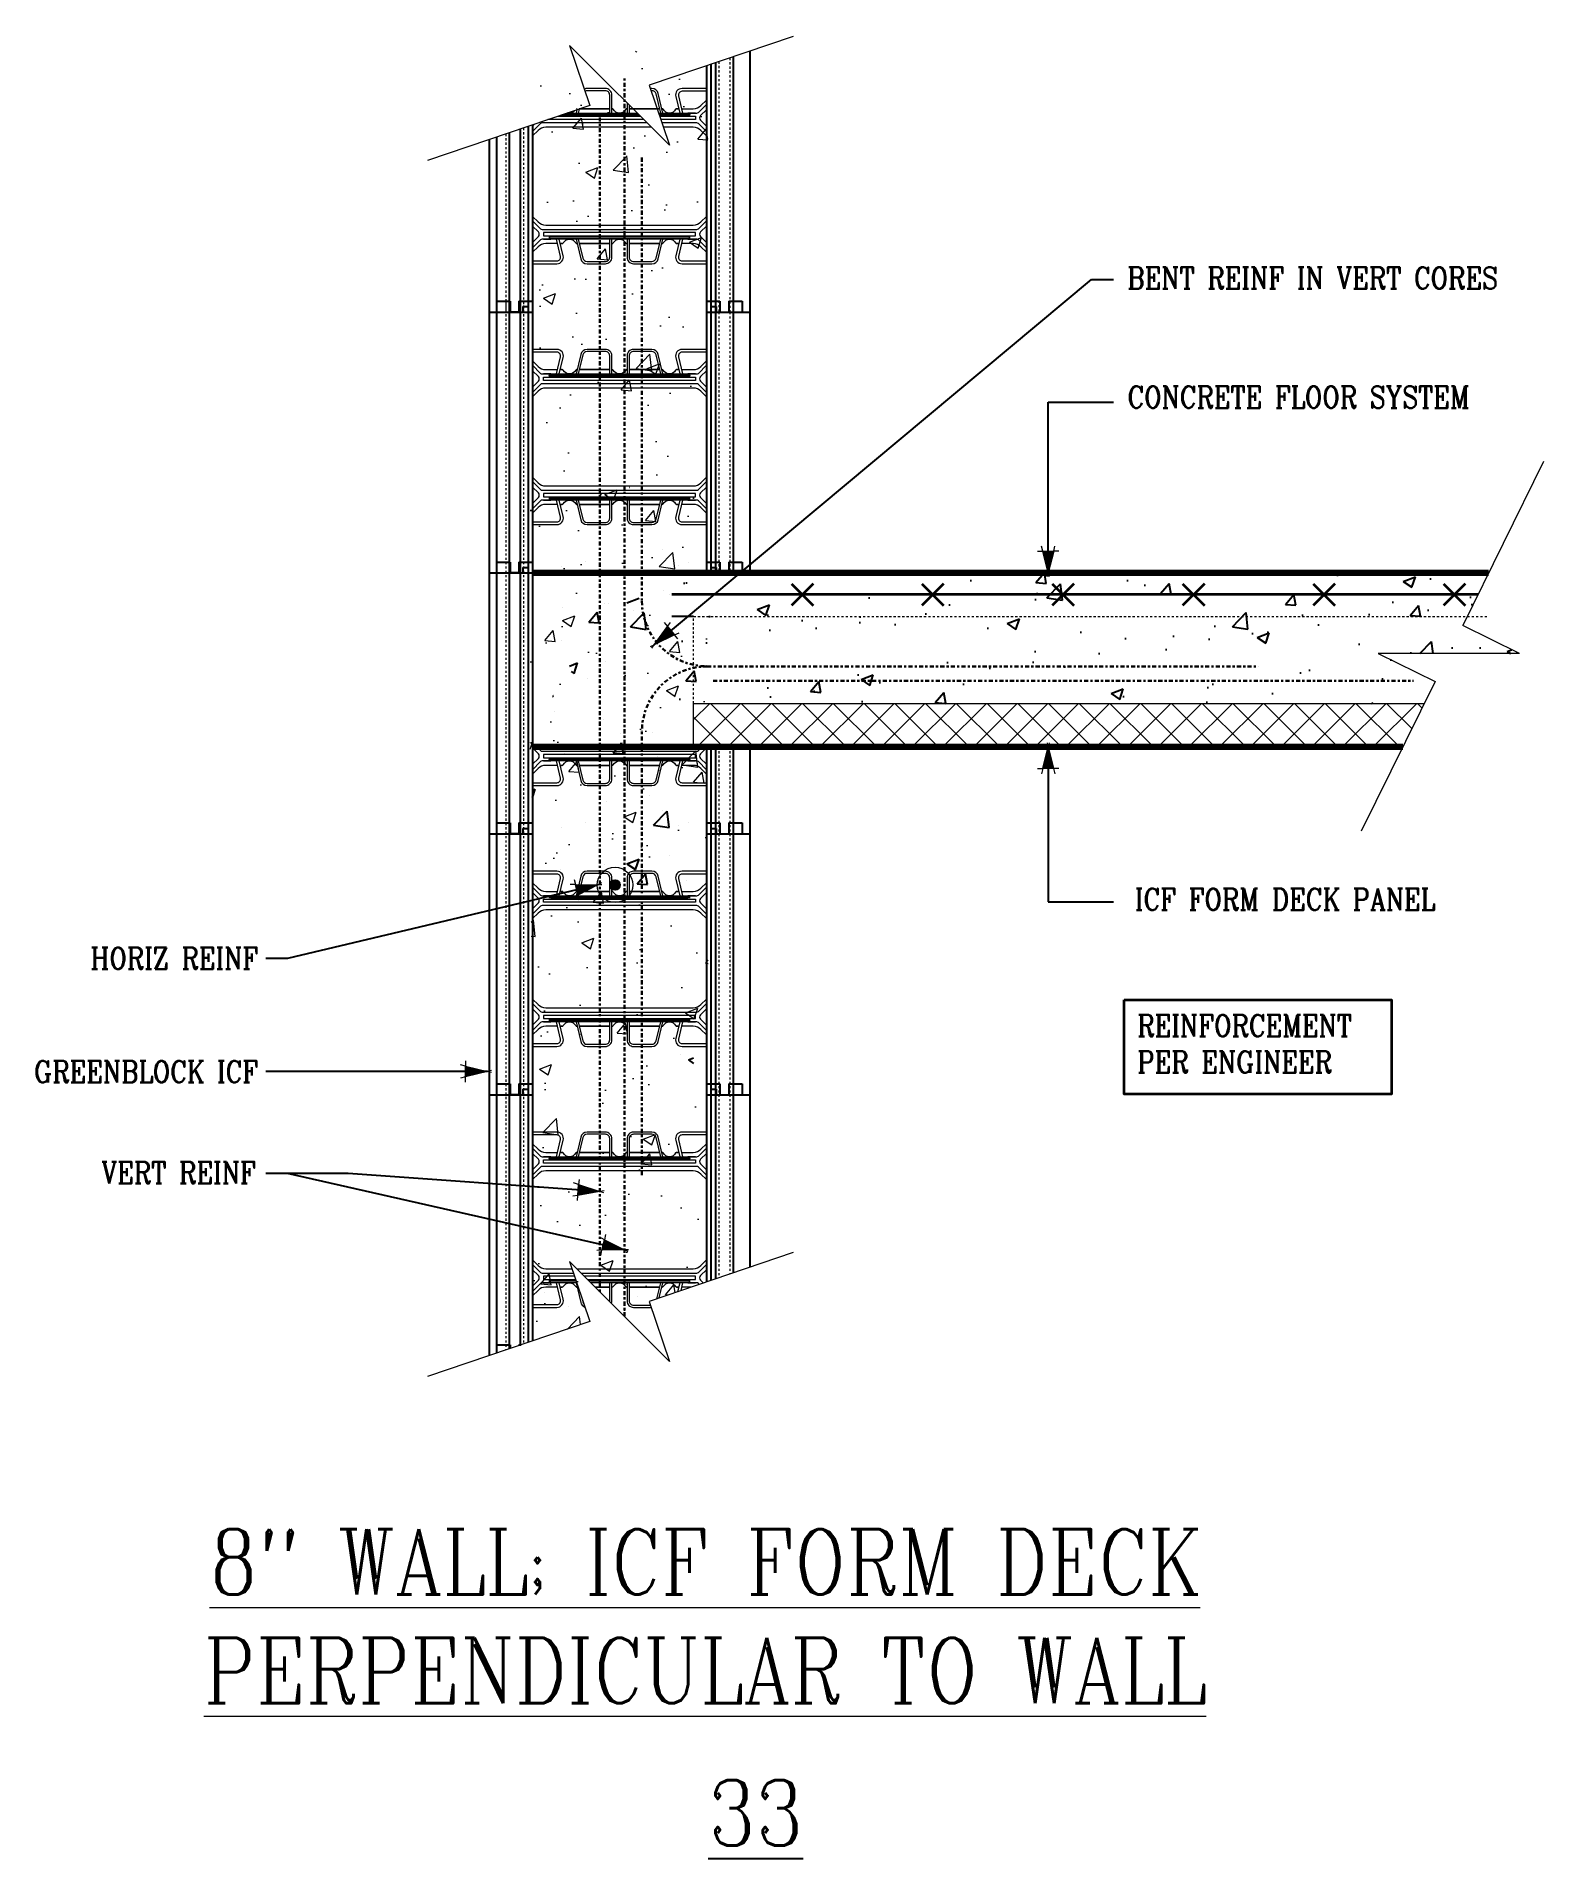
# Model space of a CAD drawing. Header units: inches. Extents: x -214.6 to -145.2, y 334.3 to 418.1.
import ezdxf

# ---------------------------------------------------------------- set-up
doc = ezdxf.new("R2010")
doc.units = ezdxf.units.IN
doc.header["$MEASUREMENT"] = 0
for name, pattern in [('CENTER', [2, 1.25, -0.25, 0.25, -0.25]), ('DASHED', [0.75, 0.5, -0.25]), ('DASHED2', [0.375, 0.25, -0.125]), ('HIDDEN', [0.375, 0.25, -0.125])]:
    doc.linetypes.add(name, pattern=pattern)
doc.layers.get('Defpoints').update_dxf_attribs({"color": 252})
for name, color, linetype, lineweight in [('A2 Hatch', 8, 'Continuous', 9), ('A4 medium', 7, 'Continuous', 35), ('DETAILS', 7, 'Continuous', 13), ('DIM', 3, 'Continuous', 13), ('GRADE', 5, 'Continuous', 100), ('REBAR', 2, 'CENTER', 30)]:
    doc.layers.add(name, color=color, linetype=linetype, lineweight=lineweight)
doc.styles.add('ARCTEXT', font='arctext.shx', dxfattribs={"width": 0.85})
doc.styles.add('RomanC', font='romanc.shx', dxfattribs={"width": 0.85, "height": 5})
doc.dimstyles.new('ARCTEXT1-4', dxfattribs={"dimtxt": 4, "dimasz": 2, "dimexe": 2, "dimexo": 2, "dimgap": 2, "dimtad": 1, "dimdec": 4, "dimzin": 3, "dimdsep": 46, "dimlunit": 4, "dimtxsty": 'ARCTEXT', "dimblk": 'ARCHTICK', "dimcen": 2, "dimaunit": 1, "dimadec": 0, "dimazin": 0, "dimtfac": 1, "dimtdec": 4, "dimtmove": 2, "dimatfit": 3, "dimldrblk": 'arrow', "dimfxl": 0, "dimtolj": 1, "dimtzin": 0, "dimarcsym": 0})
pattern_1 = [(50, (-3610.6835, 932.2014), (5.7380815, -0.502017), [0.6, -6.6]), (355, (-3610.6835, 932.2014), (-1.110011, 6.017537), [0.48, -5.28]), (100.45145, (-3610.2054, 932.1596), (4.628071, 5.51552), [0.509922, -5.609137]), (46.1842, (-3610.6835, 933.8014), (8.537928, -1.324152), [0.9, -9.9]), (96.63564, (-3609.972, 933.691), (7.477296, 7.792949), [0.764882, -8.413704]), (351.1842, (-3610.6835, 933.801), (7.477296, 7.792949), [0.72, -7.92]), (21, (-3609.8835, 933.4014), (4.7752564, -3.220951), [0.6, -6.6]), (326, (-3609.8835, 933.4014), (1.946523, 5.8012), [0.48, -5.28]), (71.45144, (-3609.4856, 933.133), (6.721779, 2.580249), [0.509922, -5.609137]), (37.5, (-3610.6835, 932.2014), (0.0972788, 2.6631508), [0, -5.216, 0, -5.36, 0, -5.3]), (7.5, (-3610.6835, 932.2014), (2.1045563, 3.1552937), [0, -3.056, 0, -5.096, 0, -2.02]), (327.5, (-3612.4675, 932.2014), (4.2705795, -0.180439), [0, -2, 0, -6.24, 0, -8.28]), (317.5, (-3613.2675, 932.2014), (4.6654894, 0.80084), [0, -2.6, 0, -4.144, 0, -5.88])]

msp = doc.modelspace()

# ---------------------------------------------------------------- texts
at = {"layer": 'Defpoints', "insert": (-181.471, 337.881), "char_height": 3, "width": 90.08, "attachment_point": 2, "style": 'RomanC'}
msp.add_mtext('{\\L33\\P}\\P            ', dxfattribs=at)
at = {"layer": 'DIM', "color": 3, "char_height": 1, "style": 'RomanC'}
for s, insert, width, attachment_point in [('BENT REINF IN VERT CORES', (-164.377, 407.473), 22.68955, 1), ('CONCRETE FLOOR SYSTEM', (-164.366, 401.996), 22.68955, 1), ('ICF FORM DECK PANEL', (-164.033, 378.899), 22.68955, 1), ('HORIZ REINF ', (-204.359, 376.19), 22.68955, 3), ('REINFORCEMENT PER ENGINEER', (-163.919, 373.09), 13.32674, 1), ('GREENBLOCK ICF', (-204.364, 370.97), 22.68955, 3), ('VERT REINF ', (-204.471, 366.326), 22.68955, 3)]:
    msp.add_mtext(s, dxfattribs=dict(at, insert=insert, width=width, attachment_point=attachment_point))
at = {"layer": 'DIM', "insert": (-183.808, 349.428), "char_height": 3, "width": 75.35164, "attachment_point": 2, "style": 'RomanC'}
msp.add_mtext('{\\L8" WALL; ICF FORM DECK PERPENDICULAR TO WALL}\\P\\P              ', dxfattribs=at)

# ---------------------------------------------------------------- blocks, each defined once
blk = doc.blocks.new('_ArchTick')
at = {"color": 0, "linetype": 'ByBlock', "const_width": 0.15}
blk.add_lwpolyline([(-0.5, -0.5), (0.5, 0.5)], dxfattribs=at)
blk = doc.blocks.new('arrow')
at = {"layer": 'DIM'}
blk.add_hatch(color=253, dxfattribs=at).paths.add_polyline_path([(-2, 0.5), (-2, -0.5), (0, 0)])
at = {"layer": 'DIM', "lineweight": 9}
for points in [[(-2, 0.98), (-2, 0.5), (-2.47, 0.62)], [(0.37, 0.09), (0, 0)], [(0.37, -0.09), (0, 0)], [(-2, -0.98), (-2, -0.5), (-2.47, -0.62)]]:
    blk.add_lwpolyline(points, dxfattribs=at)
at = {"layer": 'DIM', "lineweight": 15}
blk.add_lwpolyline([(0, 0), (-2, -0.5), (-2, 0.5), (0, 0)], dxfattribs=at)

# ---------------------------------------------------------------- hatches: boundary and pattern name
at = {"ltscale": 0.15}
h = msp.add_hatch(dxfattribs=at)
h.set_pattern_fill('AR-CONC', color=256, scale=0.8, style=0)
h.set_pattern_definition([(50, (-3954.574, 1085.3397), (5.7380815, -0.502017), [0.6, -6.6]), (355, (-3954.574, 1085.3397), (-1.110011, 6.017537), [0.48, -5.28]), (100.45145, (-3954.0957, 1085.298), (4.628071, 5.51552), [0.5099215, -5.609137]), (46.1842, (-3954.574, 1086.94), (8.537928, -1.324152), [0.9, -9.9]), (96.63564, (-3953.862, 1086.829), (7.477296, 7.792949), [0.764882, -8.413704]), (351.1842, (-3954.574, 1086.94), (7.477296, 7.792949), [0.72, -7.92]), (21, (-3953.774, 1086.5397), (4.7752564, -3.220951), [0.6, -6.6]), (326, (-3953.774, 1086.5397), (1.946523, 5.8012), [0.48, -5.28]), (71.45144, (-3953.376, 1086.2713), (6.721779, 2.580249), [0.5099215, -5.609137]), (37.5, (-3954.5739, 1085.3397), (0.0972788, 2.6631508), [0, -5.216, 0, -5.36, 0, -5.3]), (7.5, (-3954.574, 1085.3397), (2.1045563, 3.1552937), [0, -3.056, 0, -5.096, 0, -2.02]), (327.5, (-3956.3579, 1085.3397), (4.2705795, -0.180439), [0, -2, 0, -6.24, 0, -8.28]), (317.5, (-3957.158, 1085.3397), (4.6654894, 0.80084), [0, -2.6, 0, -4.144, 0, -5.88])])
h.paths.add_polyline_path([(-185.331, 393.412), (-147.755, 393.412), (-148.949, 390.991), (-146.336, 389.701), (-152.836, 389.701), (-150.222, 388.411), (-150.716, 387.412), (-185.331, 387.412)])
at = {"layer": 'A2 Hatch', "ltscale": 0.15}
h = msp.add_hatch(dxfattribs=at)
h.set_pattern_fill('AR-CONC', color=256, scale=0.8, style=0)
h.set_pattern_definition(pattern_1)
h.paths.add_polyline_path([(-183.669, 417.412), (-191.741, 417.412), (-191.865, 382.049), (-188.995, 383.022), (-189.931, 385.782), (-185.335, 381.186), (-186.271, 383.946), (-183.665, 384.83)])
h = msp.add_hatch(dxfattribs=at)
h.set_pattern_fill('AR-CONC', color=256, scale=0.8, style=0)
h.set_pattern_definition(pattern_1)
h.paths.add_polyline_path([(-183.669, 393.412), (-191.741, 393.412), (-191.865, 358.049), (-188.995, 359.022), (-189.931, 361.782), (-185.335, 357.186), (-186.271, 359.946), (-183.665, 360.83)])
h = msp.add_hatch(dxfattribs=at)
h.set_pattern_fill('ANSI37', color=256, scale=8, style=0)
h.set_pattern_definition([(45, (-3954.5739, 1085.3397), (-0.70710678, 0.70710678), []), (135, (-3954.5739, 1085.3397), (-0.70710678, -0.70710678), [])])
h.paths.add_polyline_path([(-184.331, 385.412), (-184.331, 387.412), (-150.716, 387.412), (-151.703, 385.412)])
h = msp.add_hatch(color=256, dxfattribs=at)
edge = h.paths.add_edge_path()
edge.add_arc((-187.946, 379.062), 0.224, 0, 360)
h = msp.add_hatch(color=256, dxfattribs=at)
edge = h.paths.add_edge_path()
edge.add_arc((-187.946, 379.062), 0.224, 0, 360)

# ---------------------------------------------------------------- linework, layer by layer
at = {"color": 1}
for p, q in [((-181.741, 417.412), (-181.741, 405.412)), ((-183.741, 416.733), (-183.741, 405.412)), ((-183.541, 416.801), (-183.541, 405.412)), ((-183.326, 416.874), (-183.326, 405.412)), ((-182.506, 417.152), (-182.506, 405.412)), ((-191.741, 414.02), (-191.741, 405.412)), ((-193.741, 413.342), (-193.741, 405.412)), ((-193.391, 413.461), (-193.391, 405.412)), ((-192.816, 413.656), (-192.816, 405.412)), ((-192.316, 413.825), (-192.316, 405.412)), ((-191.941, 413.952), (-191.941, 405.412)), ((-193.391, 405.912), (-192.766, 405.912)), ((-193.391, 405.912), (-193.391, 393.412)), ((-192.816, 405.912), (-192.816, 393.412)), ((-192.766, 405.912), (-192.766, 405.412)), ((-192.366, 405.912), (-192.366, 405.412)), ((-192.366, 405.912), (-191.741, 405.912)), ((-192.316, 405.912), (-192.316, 393.412)), ((-192.191, 405.662), (-192.191, 405.412)), ((-192.191, 405.662), (-191.941, 405.662)), ((-191.941, 405.662), (-191.941, 393.412)), ((-191.741, 405.912), (-191.741, 393.412)), ((-183.741, 405.912), (-183.741, 393.412)), ((-183.741, 405.912), (-183.116, 405.912)), ((-183.541, 405.662), (-183.541, 393.412)), ((-183.541, 405.662), (-183.291, 405.662)), ((-183.291, 405.662), (-183.291, 405.412)), ((-183.116, 405.912), (-183.116, 405.412)), ((-182.716, 405.912), (-182.716, 405.412)), ((-182.716, 405.912), (-182.091, 405.912)), ((-182.091, 405.912), (-182.091, 405.412)), ((-193.741, 405.412), (-191.741, 405.412)), ((-193.741, 405.412), (-193.741, 393.412)), ((-193.741, 405.412), (-192.191, 405.412)), ((-192.316, 405.412), (-192.816, 405.412)), ((-191.941, 405.412), (-191.741, 405.412)), ((-183.741, 405.412), (-181.741, 405.412)), ((-183.741, 405.412), (-183.541, 405.412)), ((-183.326, 405.412), (-181.741, 405.412)), ((-183.326, 405.412), (-183.326, 393.412)), ((-182.506, 405.412), (-182.506, 393.412)), ((-181.741, 405.412), (-181.741, 393.412)), ((-193.391, 393.912), (-192.766, 393.912)), ((-193.391, 393.912), (-192.766, 393.912)), ((-193.391, 393.912), (-193.391, 381.412)), ((-193.391, 393.912), (-192.766, 393.912)), ((-192.816, 393.912), (-192.816, 381.412)), ((-192.766, 393.912), (-192.766, 393.412)), ((-192.766, 393.912), (-192.766, 393.412)), ((-192.766, 393.912), (-192.766, 393.412)), ((-192.366, 393.912), (-192.366, 393.412)), ((-192.366, 393.912), (-191.741, 393.912)), ((-192.366, 393.912), (-192.366, 393.412)), ((-192.366, 393.912), (-191.741, 393.912)), ((-192.366, 393.912), (-192.366, 393.412)), ((-192.366, 393.912), (-191.741, 393.912)), ((-192.316, 393.912), (-192.316, 381.412)), ((-191.741, 393.912), (-191.741, 393.412)), ((-191.741, 393.912), (-191.741, 381.412)), ((-191.741, 393.912), (-191.741, 393.412)), ((-183.741, 393.912), (-183.741, 393.412)), ((-183.741, 393.912), (-183.116, 393.912)), ((-183.116, 393.912), (-183.116, 393.412)), ((-182.716, 393.912), (-182.716, 393.412)), ((-182.716, 393.912), (-182.091, 393.912)), ((-182.091, 393.912), (-182.091, 393.412)), ((-193.741, 393.412), (-191.741, 393.412)), ((-193.741, 393.412), (-191.741, 393.412)), ((-193.741, 393.412), (-192.191, 393.412)), ((-193.741, 393.412), (-193.741, 381.412)), ((-193.741, 393.412), (-192.191, 393.412)), ((-193.741, 393.412), (-191.741, 393.412)), ((-193.741, 393.412), (-191.741, 393.412)), ((-193.741, 393.412), (-192.191, 393.412)), ((-192.316, 393.412), (-192.816, 393.412)), ((-192.316, 393.412), (-192.816, 393.412)), ((-192.316, 393.412), (-192.816, 393.412)), ((-192.191, 393.662), (-192.191, 393.412)), ((-192.191, 393.662), (-191.941, 393.662)), ((-192.191, 393.662), (-192.191, 393.412)), ((-192.191, 393.662), (-191.941, 393.662)), ((-192.191, 393.662), (-192.191, 393.412)), ((-192.191, 393.662), (-191.941, 393.662)), ((-191.941, 393.662), (-191.941, 381.412)), ((-191.941, 393.412), (-191.741, 393.412)), ((-191.941, 393.412), (-191.741, 393.412)), ((-191.941, 393.412), (-191.741, 393.412)), ((-184.331, 393.412), (-182.414, 393.412)), ((-184.039, 393.412), (-184.331, 393.412)), ((-183.741, 393.412), (-183.541, 393.412)), ((-183.741, 393.412), (-181.741, 393.412)), ((-183.741, 393.412), (-183.541, 393.412)), ((-183.541, 393.662), (-183.291, 393.662)), ((-183.326, 393.412), (-181.741, 393.412)), ((-183.291, 393.662), (-183.291, 393.412)), ((-182.414, 393.412), (-182.706, 393.412)), ((-183.741, 385.412), (-183.741, 381.412)), ((-183.541, 385.412), (-183.541, 381.412)), ((-183.326, 385.412), (-183.326, 381.412)), ((-182.506, 385.412), (-182.506, 381.412)), ((-181.741, 385.412), (-181.741, 381.412)), ((-193.741, 381.412), (-191.741, 381.412)), ((-193.741, 381.412), (-193.741, 369.412)), ((-193.741, 381.412), (-192.191, 381.412)), ((-193.741, 381.412), (-191.741, 381.412)), ((-193.741, 381.412), (-192.191, 381.412)), ((-193.391, 381.912), (-192.766, 381.912)), ((-193.391, 381.912), (-193.391, 369.412)), ((-193.391, 381.912), (-192.766, 381.912)), ((-192.816, 381.912), (-192.816, 369.412)), ((-192.316, 381.412), (-192.816, 381.412)), ((-192.316, 381.412), (-192.816, 381.412)), ((-192.766, 381.912), (-192.766, 381.412)), ((-192.766, 381.912), (-192.766, 381.412)), ((-192.366, 381.912), (-192.366, 381.412)), ((-192.366, 381.912), (-191.741, 381.912)), ((-192.366, 381.912), (-192.366, 381.412)), ((-192.366, 381.912), (-191.741, 381.912)), ((-192.316, 381.912), (-192.316, 369.412)), ((-192.191, 381.662), (-192.191, 381.412)), ((-192.191, 381.662), (-191.941, 381.662)), ((-192.191, 381.662), (-192.191, 381.412)), ((-192.191, 381.662), (-191.941, 381.662)), ((-191.941, 381.662), (-191.941, 369.412)), ((-191.941, 381.412), (-191.741, 381.412)), ((-191.941, 381.412), (-191.741, 381.412)), ((-191.741, 381.912), (-191.741, 369.412)), ((-183.741, 381.912), (-183.741, 369.412)), ((-183.741, 381.912), (-183.116, 381.912)), ((-183.741, 381.912), (-183.116, 381.912)), ((-183.741, 381.412), (-181.741, 381.412)), ((-183.741, 381.412), (-183.541, 381.412)), ((-183.741, 381.412), (-181.741, 381.412)), ((-183.741, 381.412), (-183.541, 381.412)), ((-183.541, 381.662), (-183.541, 369.412)), ((-183.541, 381.662), (-183.291, 381.662)), ((-183.541, 381.662), (-183.291, 381.662)), ((-183.326, 381.412), (-181.741, 381.412)), ((-183.326, 381.412), (-183.326, 369.412)), ((-183.326, 381.412), (-181.741, 381.412)), ((-183.291, 381.662), (-183.291, 381.412)), ((-183.291, 381.662), (-183.291, 381.412)), ((-183.116, 381.912), (-183.116, 381.412)), ((-183.116, 381.912), (-183.116, 381.412)), ((-182.716, 381.912), (-182.716, 381.412)), ((-182.716, 381.912), (-182.091, 381.912)), ((-182.716, 381.912), (-182.716, 381.412)), ((-182.716, 381.912), (-182.091, 381.912)), ((-182.506, 381.412), (-182.506, 369.412)), ((-182.091, 381.912), (-182.091, 381.412)), ((-182.091, 381.912), (-182.091, 381.412)), ((-181.741, 381.412), (-181.741, 369.412)), ((-193.391, 369.912), (-192.766, 369.912)), ((-193.391, 369.912), (-193.391, 357.53)), ((-192.816, 369.912), (-192.816, 357.725)), ((-192.766, 369.912), (-192.766, 369.412)), ((-192.366, 369.912), (-192.366, 369.412)), ((-192.366, 369.912), (-191.741, 369.912)), ((-192.316, 369.912), (-192.316, 357.895)), ((-192.191, 369.662), (-192.191, 369.412)), ((-192.191, 369.662), (-191.941, 369.662)), ((-191.941, 369.662), (-191.941, 358.022)), ((-191.741, 369.912), (-191.741, 358.09)), ((-183.741, 369.912), (-183.741, 360.803)), ((-183.741, 369.912), (-183.116, 369.912)), ((-183.541, 369.662), (-183.541, 360.871)), ((-183.541, 369.662), (-183.291, 369.662)), ((-183.291, 369.662), (-183.291, 369.412)), ((-183.116, 369.912), (-183.116, 369.412)), ((-182.716, 369.912), (-182.716, 369.412)), ((-182.716, 369.912), (-182.091, 369.912)), ((-182.091, 369.912), (-182.091, 369.412)), ((-193.741, 369.412), (-191.741, 369.412)), ((-193.741, 369.412), (-193.741, 357.412)), ((-193.741, 369.412), (-192.191, 369.412)), ((-192.316, 369.412), (-192.816, 369.412)), ((-191.941, 369.412), (-191.741, 369.412)), ((-183.741, 369.412), (-181.741, 369.412)), ((-183.741, 369.412), (-183.541, 369.412)), ((-183.326, 369.412), (-181.741, 369.412)), ((-183.326, 369.412), (-183.326, 360.944)), ((-182.506, 369.412), (-182.506, 361.222)), ((-181.741, 369.412), (-181.741, 361.481)), ((-193.391, 357.912), (-192.766, 357.912)), ((-192.766, 357.912), (-192.766, 357.742)), ((-192.366, 357.912), (-192.366, 357.878)), ((-192.366, 357.912), (-192.267, 357.912))]:
    msp.add_line(p, q, dxfattribs=at)
at = {"color": 1, "linetype": 'HIDDEN', "ltscale": 0.02}
for p, q in [((-193.391, 405.912), (-192.766, 405.912)), ((-192.766, 405.912), (-192.766, 405.412)), ((-192.366, 405.912), (-192.366, 405.412)), ((-192.366, 405.912), (-191.741, 405.912)), ((-183.741, 405.912), (-183.116, 405.912)), ((-183.116, 405.912), (-183.116, 405.412)), ((-182.716, 405.912), (-182.716, 405.412)), ((-182.716, 405.912), (-182.091, 405.912)), ((-182.091, 405.912), (-182.091, 405.412)), ((-193.391, 393.912), (-192.766, 393.912)), ((-193.391, 393.912), (-193.391, 393.412)), ((-193.391, 393.912), (-192.766, 393.912)), ((-193.391, 393.912), (-192.766, 393.912)), ((-193.391, 393.912), (-193.391, 393.412)), ((-193.391, 393.912), (-192.766, 393.912)), ((-192.766, 393.912), (-192.766, 393.412)), ((-192.766, 393.912), (-192.766, 393.412)), ((-192.766, 393.912), (-192.766, 393.412)), ((-192.766, 393.912), (-192.766, 393.412)), ((-192.366, 393.912), (-192.366, 393.412)), ((-192.366, 393.912), (-191.741, 393.912)), ((-192.366, 393.912), (-192.366, 393.412)), ((-192.366, 393.912), (-191.741, 393.912)), ((-192.366, 393.912), (-192.366, 393.412)), ((-192.366, 393.912), (-191.741, 393.912)), ((-192.366, 393.912), (-192.366, 393.412)), ((-192.366, 393.912), (-191.741, 393.912)), ((-183.741, 393.912), (-183.116, 393.912)), ((-183.116, 393.912), (-183.116, 393.412)), ((-182.716, 393.912), (-182.716, 393.412)), ((-182.716, 393.912), (-182.091, 393.912)), ((-182.091, 393.912), (-182.091, 393.412)), ((-193.391, 381.912), (-192.766, 381.912)), ((-193.391, 381.912), (-192.766, 381.912)), ((-192.766, 381.912), (-192.766, 381.412)), ((-192.766, 381.912), (-192.766, 381.412)), ((-192.366, 381.912), (-192.366, 381.412)), ((-192.366, 381.912), (-191.741, 381.912)), ((-192.366, 381.912), (-192.366, 381.412)), ((-192.366, 381.912), (-191.741, 381.912)), ((-183.741, 381.912), (-183.116, 381.912)), ((-183.741, 381.912), (-183.116, 381.912)), ((-183.116, 381.912), (-183.116, 381.412)), ((-183.116, 381.912), (-183.116, 381.412)), ((-182.716, 381.912), (-182.716, 381.412)), ((-182.716, 381.912), (-182.091, 381.912)), ((-182.716, 381.912), (-182.716, 381.412)), ((-182.716, 381.912), (-182.091, 381.912)), ((-182.091, 381.912), (-182.091, 381.412)), ((-182.091, 381.912), (-182.091, 381.412)), ((-193.391, 369.912), (-192.766, 369.912)), ((-192.766, 369.912), (-192.766, 369.412)), ((-192.366, 369.912), (-192.366, 369.412)), ((-192.366, 369.912), (-191.741, 369.912)), ((-183.741, 369.912), (-183.116, 369.912)), ((-183.116, 369.912), (-183.116, 369.412)), ((-182.716, 369.912), (-182.716, 369.412)), ((-182.716, 369.912), (-182.091, 369.912)), ((-182.091, 369.912), (-182.091, 369.412)), ((-193.391, 357.912), (-192.766, 357.912)), ((-192.766, 357.912), (-192.766, 357.742)), ((-192.366, 357.912), (-192.366, 357.878)), ((-192.366, 357.912), (-192.267, 357.912))]:
    msp.add_line(p, q, dxfattribs=at)
at = {"ltscale": 0.15}
for p, q in [((-192.766, 405.412), (-192.366, 405.412)), ((-189.291, 393.955), (-189.291, 393.955)), ((-185.74, 394.487), (-185.74, 394.487)), ((-184.55, 393.914), (-184.55, 393.914)), ((-192.766, 393.412), (-192.366, 393.412)), ((-192.766, 393.412), (-192.366, 393.412)), ((-192.766, 393.412), (-192.366, 393.412)), ((-190.406, 393.686), (-190.406, 393.686)), ((-189.741, 393.412), (-188.741, 393.412)), ((-188.657, 393.351), (-188.657, 393.351)), ((-185.02, 393.774), (-185.02, 393.774)), ((-187.396, 392.035), (-186.836, 392.25)), ((-185.717, 392.618), (-185.717, 392.618)), ((-185.717, 392.618), (-185.717, 392.618)), ((-185.418, 392.412), (-185.418, 392.412)), ((-185.418, 392.412), (-185.418, 392.412)), ((-190.382, 391.817), (-190.382, 391.817)), ((-190.382, 391.817), (-190.382, 391.817)), ((-189.148, 391.153), (-188.762, 391.613)), ((-189.148, 391.153), (-188.762, 391.613)), ((-188.67, 391.111), (-188.762, 391.613)), ((-188.67, 391.111), (-188.762, 391.613)), ((-188.448, 392.013), (-188.448, 392.013)), ((-188.448, 392.013), (-188.448, 392.013)), ((-188.268, 392.004), (-188.268, 392.004)), ((-188.268, 392.004), (-188.268, 392.004)), ((-187.231, 390.928), (-186.608, 391.577)), ((-187.085, 391.705), (-187.085, 391.705)), ((-187.085, 391.705), (-187.085, 391.705)), ((-186.52, 390.818), (-186.608, 391.578)), ((-184.331, 391.412), (-185.331, 391.412)), ((-190.115, 391.306), (-190.115, 391.306)), ((-190.115, 391.306), (-190.115, 391.306)), ((-189.148, 391.153), (-188.67, 391.111)), ((-187.231, 390.928), (-186.52, 390.817)), ((-190.412, 390.29), (-190.412, 390.29)), ((-186.141, 390.109), (-186.141, 390.109)), ((-190.035, 389.13), (-189.665, 389.272)), ((-189.964, 388.881), (-189.827, 388.788)), ((-189.827, 388.788), (-189.665, 389.272)), ((-188.365, 389.34), (-188.365, 389.34)), ((-189.189, 388.55), (-189.189, 388.55)), ((-186.047, 387.844), (-186.047, 387.844)), ((-184.355, 387.241), (-184.355, 387.241)), ((-190.712, 387.043), (-190.712, 387.043)), ((-188.463, 386.677), (-188.463, 386.677)), ((-188.038, 385.135), (-187.652, 385.595)), ((-187.699, 386.021), (-187.699, 386.021)), ((-187.56, 385.094), (-187.652, 385.595)), ((-186.241, 386.06), (-186.241, 386.06)), ((-191.294, 385.395), (-191.294, 385.395)), ((-190.283, 385.127), (-190.283, 385.127)), ((-188.796, 385.287), (-188.796, 385.287)), ((-188.038, 385.135), (-187.56, 385.094)), ((-186.012, 384.947), (-186.012, 384.947)), ((-188.56, 384.014), (-188.56, 384.014)), ((-184.452, 384.577), (-184.452, 384.577)), ((-191.741, 383.421), (-191.612, 383.471)), ((-191.741, 383.085), (-191.612, 383.471)), ((-186.343, 383.168), (-186.343, 383.168)), ((-186.343, 383.168), (-186.343, 383.168)), ((-188.346, 382.905), (-188.346, 382.905)), ((-188.346, 382.905), (-188.346, 382.905)), ((-186.17, 381.811), (-185.547, 382.46)), ((-186.17, 381.811), (-185.547, 382.46)), ((-185.74, 382.487), (-185.74, 382.487)), ((-185.74, 382.487), (-185.74, 382.487)), ((-185.459, 381.701), (-185.547, 382.46)), ((-185.459, 381.701), (-185.547, 382.46)), ((-192.766, 381.412), (-192.366, 381.412)), ((-192.766, 381.412), (-192.366, 381.412)), ((-190.406, 381.686), (-190.406, 381.686)), ((-190.406, 381.686), (-190.406, 381.686)), ((-189.291, 381.955), (-189.291, 381.955)), ((-189.291, 381.955), (-189.291, 381.955)), ((-186.17, 381.811), (-185.459, 381.7)), ((-186.17, 381.811), (-185.459, 381.7)), ((-185.02, 381.774), (-185.02, 381.774)), ((-185.02, 381.774), (-185.02, 381.774)), ((-184.55, 381.914), (-184.55, 381.914)), ((-184.55, 381.914), (-184.55, 381.914)), ((-190.451, 379.749), (-190.451, 379.749)), ((-190.451, 379.749), (-190.451, 379.749)), ((-188.448, 380.013), (-188.448, 380.013)), ((-188.448, 380.013), (-188.448, 380.013)), ((-187.396, 380.035), (-186.836, 380.25)), ((-187.396, 380.035), (-186.836, 380.25)), ((-187.396, 380.035), (-186.998, 379.766)), ((-187.396, 380.035), (-186.998, 379.766)), ((-186.999, 379.766), (-186.836, 380.25)), ((-186.999, 379.766), (-186.836, 380.25)), ((-185.418, 380.412), (-185.418, 380.412)), ((-185.418, 380.412), (-185.418, 380.412)), ((-188.657, 379.007), (-188.657, 379.007)), ((-188.657, 379.007), (-188.657, 379.007)), ((-186.928, 379.118), (-186.542, 379.577)), ((-186.928, 379.118), (-186.45, 379.076)), ((-186.45, 379.076), (-186.542, 379.577)), ((-184.647, 379.251), (-184.647, 379.251)), ((-188.754, 378.688), (-188.754, 378.688)), ((-184.939, 371.262), (-184.939, 371.262)), ((-191.732, 370.946), (-191.732, 370.946)), ((-184.568, 371.013), (-184.331, 371.103)), ((-184.568, 371.013), (-184.331, 370.853)), ((-192.766, 369.412), (-192.366, 369.412)), ((-185.328, 360.609), (-185.328, 360.609)), ((-191.19, 360.303), (-191.19, 360.303)), ((-190.065, 359.653), (-190.065, 359.653)), ((-189.435, 360.046), (-189.435, 360.046)), ((-186.92, 360.123), (-186.92, 360.123)), ((-185.013, 360.318), (-185.013, 360.318))]:
    msp.add_line(p, q, dxfattribs=at)
at = {"color": 253, "linetype": 'HIDDEN'}
for p, q in [((-184.039, 393.412), (-184.331, 393.412)), ((-182.414, 393.412), (-182.706, 393.412))]:
    msp.add_line(p, q, dxfattribs=at)
at = {"ltscale": 0.15}
msp.add_circle((-187.946, 379.062), 0.224, dxfattribs=at)
msp.add_circle((-187.946, 379.062), 0.224, dxfattribs=at)
at = {"layer": 'A2 Hatch', "linetype": 'DASHED2', "ltscale": 0.15}
for p, q in [((-183.166, 416.928), (-183.166, 405.412)), ((-182.666, 417.098), (-182.666, 405.412)), ((-192.976, 413.601), (-192.976, 405.412)), ((-192.156, 413.88), (-192.156, 405.412)), ((-192.976, 405.912), (-192.976, 393.412)), ((-192.156, 405.912), (-192.156, 393.412)), ((-183.166, 405.412), (-183.166, 393.412)), ((-182.666, 405.412), (-182.666, 393.412)), ((-192.976, 393.912), (-192.976, 381.412)), ((-192.156, 393.912), (-192.156, 381.412)), ((-183.166, 385.412), (-183.166, 381.412)), ((-182.666, 385.412), (-182.666, 381.412)), ((-192.976, 381.912), (-192.976, 369.412)), ((-192.156, 381.912), (-192.156, 369.412)), ((-183.166, 381.412), (-183.166, 369.412)), ((-182.666, 381.412), (-182.666, 369.412)), ((-192.976, 369.912), (-192.976, 357.671)), ((-192.156, 369.912), (-192.156, 357.949)), ((-183.166, 369.412), (-183.166, 360.998)), ((-182.666, 369.412), (-182.666, 361.168))]:
    msp.add_line(p, q, dxfattribs=at)
at = {"layer": 'A2 Hatch', "linetype": 'DASHED', "ltscale": 0.15}
for p, q in [((-184.331, 387.412), (-184.331, 391.412)), ((-184.331, 391.412), (-147.755, 391.412))]:
    msp.add_line(p, q, dxfattribs=at)
at = {"layer": 'A2 Hatch', "ltscale": 0.15}
for p, q in [((-191.741, 385.412), (-191.741, 387.412)), ((-184.331, 385.412), (-184.331, 387.412)), ((-184.331, 387.412), (-150.716, 387.412)), ((-184.331, 385.412), (-151.703, 385.412))]:
    msp.add_line(p, q, dxfattribs=at)
msp.add_circle((-187.946, 379.062), 0.816, dxfattribs=at)
msp.add_circle((-187.946, 379.062), 0.816, dxfattribs=at)
at = {"layer": 'A4 medium', "ltscale": 0.15}
for p, q in [((-179.331, 392.412), (-185.331, 392.412)), ((-179.831, 392.912), (-178.831, 391.912)), ((-178.831, 392.912), (-179.831, 391.912)), ((-173.331, 392.412), (-179.331, 392.412)), ((-179.331, 392.412), (-179.331, 392.412)), ((-173.831, 392.912), (-172.831, 391.912)), ((-172.831, 392.912), (-173.831, 391.912)), ((-167.331, 392.412), (-173.331, 392.412)), ((-173.331, 392.412), (-173.331, 392.412)), ((-167.831, 392.912), (-166.831, 391.912)), ((-166.831, 392.912), (-167.831, 391.912)), ((-161.331, 392.412), (-167.331, 392.412)), ((-167.331, 392.412), (-167.331, 392.412)), ((-161.831, 392.912), (-160.831, 391.912)), ((-160.831, 392.912), (-161.831, 391.912)), ((-155.331, 392.412), (-161.331, 392.412)), ((-161.331, 392.412), (-161.331, 392.412)), ((-155.831, 392.912), (-154.831, 391.912)), ((-154.831, 392.912), (-155.831, 391.912)), ((-149.331, 392.412), (-155.331, 392.412)), ((-155.331, 392.412), (-155.331, 392.412)), ((-149.831, 392.912), (-148.831, 391.912)), ((-148.831, 392.912), (-149.831, 391.912)), ((-148.248, 392.412), (-149.331, 392.412)), ((-149.331, 392.412), (-149.331, 392.412))]:
    msp.add_line(p, q, dxfattribs=at)
msp.add_lwpolyline([(-164.517, 373.776), (-152.222, 373.776), (-152.222, 369.434), (-164.517, 369.434)], close=True, dxfattribs=at)
at = {"layer": 'DETAILS', "color": 6, "lineweight": 20}
for p, q in [((-188.189, 360.562), (-188.856, 360.562)), ((-188.856, 360.562), (-188.189, 360.562))]:
    msp.add_line(p, q, dxfattribs=at)
for points in [[(-188.089, 414.562), (-188.089, 415.392, 0.414214), (-188.389, 415.692), (-189.231, 415.692, 0.108366), (-189.357, 415.664, 0.108366)], [(-185.742, 414.562), (-185.959, 415.462, 0.346495), (-186.25, 415.692), (-186.329, 415.692)], [(-183.741, 415.692), (-184.862, 415.692, 0.485338), (-185.153, 415.321), (-184.97, 414.562)], [(-188.189, 414.562), (-188.189, 415.392, 0.414214), (-188.389, 415.592), (-189.231, 415.592, 0.121733), (-189.325, 415.569, 0.121733)], [(-185.844, 414.562), (-186.056, 415.439, 0.346495), (-186.25, 415.592), (-186.295, 415.592)], [(-185.946, 414.562), (-184.182, 414.562, 0.198912), (-184.111, 414.591), (-183.741, 414.961)], [(-183.741, 415.562), (-184.862, 415.562, 0.485338), (-185.027, 415.352), (-184.836, 414.562), (-184.24, 414.562), (-184.49, 414.562), (-184.59, 414.562)], [(-184.885, 414.762), (-184.347, 414.762, 0.198912), (-183.994, 414.908), (-183.741, 415.161)], [(-186.476, 414.112), (-187.741, 414.112), (-191.3, 414.112, 0.198912), (-191.371, 414.082), (-191.741, 413.712)], [(-190.144, 414.562), (-187.741, 414.562, -0.279322), (-188.027, 414.735, 0.279322), (-188.071, 414.762)], [(-189.789, 414.682, -0.291642), (-190.117, 414.571)], [(-187.411, 414.762, 0.279322), (-187.455, 414.735, -0.279322), (-187.741, 414.562), (-186.926, 414.562)], [(-185.912, 414.462), (-184.59, 414.462), (-184.493, 414.484, 0.780776), (-184.493, 414.49), (-184.59, 414.512), (-185.929, 414.512)], [(-183.741, 413.712), (-184.111, 414.082, 0.198912), (-184.182, 414.112), (-185.793, 414.112)], [(-185.111, 414.762), (-185.018, 414.762), (-185.111, 414.762, 0.279322), (-185.156, 414.735, -0.605918), (-185.727, 414.735, 0.279322), (-185.772, 414.762)], [(-183.741, 414.711), (-184.009, 414.443, 0.414214), (-184.009, 414.231), (-183.741, 413.962)], [(-186.276, 413.912), (-187.741, 413.912), (-191.134, 413.912, 0.198912), (-191.488, 413.765), (-191.741, 413.512)], [(-183.741, 413.512), (-183.994, 413.765, 0.198912), (-184.347, 413.912), (-185.725, 413.912)], [(-191.741, 409.811), (-191.488, 409.558, 0.198912), (-191.134, 409.412), (-187.741, 409.412), (-184.347, 409.412, 0.198912), (-183.994, 409.558), (-183.741, 409.811)], [(-191.741, 409.611), (-191.371, 409.241, 0.198912), (-191.3, 409.212), (-187.741, 409.212), (-184.182, 409.212, 0.198912), (-184.111, 409.241), (-183.741, 409.611)], [(-191.741, 408.612), (-191.473, 408.881, 0.414214), (-191.473, 409.093), (-191.741, 409.361)], [(-183.741, 409.361), (-184.009, 409.093, 0.414214), (-184.009, 408.881), (-183.741, 408.612)], [(-188.071, 408.562, 0.279322), (-188.027, 408.589, -0.279322), (-187.741, 408.762), (-191.3, 408.762, 0.198912), (-191.371, 408.732), (-191.741, 408.362)], [(-191.741, 407.762), (-190.62, 407.762, 0.485338), (-190.455, 407.972), (-190.645, 408.762), (-191.242, 408.762), (-190.992, 408.762), (-190.892, 408.762)], [(-191.741, 407.632), (-190.62, 407.632, 0.485338), (-190.329, 408.002), (-190.512, 408.762)], [(-190.597, 408.562), (-191.134, 408.562, 0.198912), (-191.488, 408.415), (-191.741, 408.162)], [(-190.37, 408.562), (-190.463, 408.562), (-190.37, 408.562, 0.279322), (-190.326, 408.589, -0.605918), (-189.754, 408.589, 0.279322), (-189.71, 408.562)], [(-189.74, 408.762), (-189.523, 407.861, 0.346495), (-189.231, 407.632), (-188.389, 407.632, 0.414214), (-188.089, 407.932), (-188.089, 408.762)], [(-189.637, 408.762), (-189.426, 407.885, 0.346495), (-189.231, 407.732), (-188.389, 407.732, 0.414214), (-188.189, 407.932), (-188.189, 408.762)], [(-183.741, 408.362), (-184.111, 408.732, 0.198912), (-184.182, 408.762), (-187.741, 408.762, -0.279322), (-187.455, 408.589, 0.279322), (-187.411, 408.562)], [(-187.393, 408.762), (-187.393, 407.932, 0.414214), (-187.093, 407.632), (-186.25, 407.632, 0.346495), (-185.959, 407.861), (-185.742, 408.762)], [(-187.293, 408.762), (-187.293, 407.932, 0.414214), (-187.093, 407.732), (-186.25, 407.732, 0.346495), (-186.056, 407.885), (-185.844, 408.762)], [(-185.772, 408.562, 0.279322), (-185.727, 408.589, -0.605918), (-185.156, 408.589, 0.279322), (-185.111, 408.562), (-185.018, 408.562), (-185.111, 408.562)], [(-184.97, 408.762), (-185.153, 408.002, 0.485338), (-184.862, 407.632), (-183.741, 407.632)], [(-184.59, 408.762), (-184.49, 408.762), (-184.24, 408.762), (-184.836, 408.762), (-185.027, 407.972, 0.485338), (-184.862, 407.762), (-183.741, 407.762)], [(-183.741, 408.162), (-183.994, 408.415, 0.198912), (-184.347, 408.562), (-184.885, 408.562)], [(-190.512, 402.562), (-190.329, 403.321, 0.485338), (-190.62, 403.692), (-191.741, 403.692)], [(-190.892, 402.562), (-190.992, 402.562), (-191.242, 402.562), (-190.645, 402.562), (-190.455, 403.352, 0.485338), (-190.62, 403.562), (-191.741, 403.562)], [(-191.741, 403.161), (-191.488, 402.908, 0.198912), (-191.134, 402.762), (-190.597, 402.762)], [(-188.089, 402.562), (-188.089, 403.392, 0.414214), (-188.389, 403.692), (-189.231, 403.692, 0.346495), (-189.523, 403.462), (-189.74, 402.562)], [(-188.189, 402.562), (-188.189, 403.392, 0.414214), (-188.389, 403.592), (-189.231, 403.592, 0.346495), (-189.426, 403.439), (-189.637, 402.562)], [(-185.742, 402.562), (-185.959, 403.462, 0.346495), (-186.25, 403.692), (-187.093, 403.692, 0.414214), (-187.393, 403.392), (-187.393, 402.562)], [(-185.844, 402.562), (-186.056, 403.439, 0.346495), (-186.25, 403.592), (-187.093, 403.592, 0.414214), (-187.293, 403.392), (-187.293, 402.562)], [(-183.741, 403.692), (-184.862, 403.692, 0.485338), (-185.153, 403.321), (-184.97, 402.562)], [(-183.741, 403.562), (-184.862, 403.562, 0.485338), (-185.027, 403.352), (-184.836, 402.562), (-184.24, 402.562), (-184.49, 402.562), (-184.59, 402.562)], [(-184.885, 402.762), (-184.347, 402.762, 0.198912), (-183.994, 402.908), (-183.741, 403.161)], [(-191.741, 402.961), (-191.371, 402.591, 0.198912), (-191.3, 402.562), (-187.741, 402.562, -0.279322), (-188.027, 402.735, 0.279322), (-188.071, 402.762)], [(-191.741, 401.962), (-191.473, 402.231, 0.414214), (-191.473, 402.443), (-191.741, 402.711)], [(-189.71, 402.762, 0.279322), (-189.754, 402.735, -0.605918), (-190.326, 402.735, 0.279322), (-190.37, 402.762), (-190.463, 402.762), (-190.37, 402.762)], [(-187.411, 402.762, 0.279322), (-187.455, 402.735, -0.279322), (-187.741, 402.562), (-184.182, 402.562, 0.198912), (-184.111, 402.591), (-183.741, 402.961)], [(-185.111, 402.762), (-185.018, 402.762), (-185.111, 402.762, 0.279322), (-185.156, 402.735, -0.605918), (-185.727, 402.735, 0.279322), (-185.772, 402.762)], [(-183.741, 402.711), (-184.009, 402.443, 0.414214), (-184.009, 402.231), (-183.741, 401.962)], [(-183.741, 401.712), (-184.111, 402.082, 0.198912), (-184.182, 402.112), (-187.741, 402.112), (-191.3, 402.112, 0.198912), (-191.371, 402.082), (-191.741, 401.712)], [(-183.741, 401.512), (-183.994, 401.765, 0.198912), (-184.347, 401.912), (-187.741, 401.912), (-191.134, 401.912, 0.198912), (-191.488, 401.765), (-191.741, 401.512)], [(-191.741, 397.811), (-191.488, 397.558, 0.198912), (-191.134, 397.412), (-187.741, 397.412), (-184.347, 397.412, 0.198912), (-183.994, 397.558), (-183.741, 397.811)], [(-191.741, 397.611), (-191.371, 397.241, 0.198912), (-191.3, 397.212), (-187.741, 397.212), (-184.182, 397.212, 0.198912), (-184.111, 397.241), (-183.741, 397.611)], [(-191.741, 396.612), (-191.473, 396.881, 0.414214), (-191.473, 397.093), (-191.741, 397.361)], [(-183.741, 397.361), (-184.009, 397.093, 0.414214), (-184.009, 396.881), (-183.741, 396.612)], [(-188.071, 396.562, 0.279322), (-188.027, 396.589, -0.279322), (-187.741, 396.762), (-191.3, 396.762, 0.198912), (-191.371, 396.732), (-191.741, 396.362)], [(-191.741, 395.762), (-190.62, 395.762, 0.485338), (-190.455, 395.972), (-190.645, 396.762), (-191.242, 396.762), (-190.992, 396.762), (-190.892, 396.762)], [(-191.741, 395.632), (-190.62, 395.632, 0.485338), (-190.329, 396.002), (-190.512, 396.762)], [(-190.597, 396.562), (-191.134, 396.562, 0.198912), (-191.488, 396.415), (-191.741, 396.162)], [(-190.37, 396.562), (-190.463, 396.562), (-190.37, 396.562, 0.279322), (-190.326, 396.589, -0.605918), (-189.754, 396.589, 0.279322), (-189.71, 396.562)], [(-189.74, 396.762), (-189.523, 395.861, 0.346495), (-189.231, 395.632), (-188.389, 395.632, 0.414214), (-188.089, 395.932), (-188.089, 396.762)], [(-189.637, 396.762), (-189.426, 395.885, 0.346495), (-189.231, 395.732), (-188.389, 395.732, 0.414214), (-188.189, 395.932), (-188.189, 396.762)], [(-183.741, 396.362), (-184.111, 396.732, 0.198912), (-184.182, 396.762), (-187.741, 396.762, -0.279322), (-187.455, 396.589, 0.279322), (-187.411, 396.562)], [(-187.393, 396.762), (-187.393, 395.932, 0.414214), (-187.093, 395.632), (-186.25, 395.632, 0.346495), (-185.959, 395.861), (-185.742, 396.762)], [(-187.293, 396.762), (-187.293, 395.932, 0.414214), (-187.093, 395.732), (-186.25, 395.732, 0.346495), (-186.056, 395.885), (-185.844, 396.762)], [(-185.772, 396.562, 0.279322), (-185.727, 396.589, -0.605918), (-185.156, 396.589, 0.279322), (-185.111, 396.562), (-185.018, 396.562), (-185.111, 396.562)], [(-184.97, 396.762), (-185.153, 396.002, 0.485338), (-184.862, 395.632), (-183.741, 395.632)], [(-184.59, 396.762), (-184.49, 396.762), (-184.24, 396.762), (-184.836, 396.762), (-185.027, 395.972, 0.485338), (-184.862, 395.762), (-183.741, 395.762)], [(-183.741, 396.162), (-183.994, 396.415, 0.198912), (-184.347, 396.562), (-184.885, 396.562)], [(-191.741, 384.612), (-191.473, 384.881, 0.414214), (-191.473, 385.093), (-191.741, 385.361)], [(-188.071, 384.562, 0.279322), (-188.027, 384.589, -0.279322), (-187.741, 384.762), (-191.3, 384.762, 0.198912), (-191.371, 384.732), (-191.741, 384.362)], [(-191.741, 383.762), (-190.62, 383.762, 0.485338), (-190.455, 383.972), (-190.645, 384.762), (-191.242, 384.762), (-190.992, 384.762), (-190.892, 384.762)], [(-191.741, 383.632), (-190.62, 383.632, 0.485338), (-190.329, 384.002), (-190.512, 384.762)], [(-191.542, 385.412), (-191.371, 385.241, 0.198912), (-191.3, 385.212), (-187.741, 385.212), (-184.182, 385.212, 0.198912), (-184.111, 385.241), (-183.94, 385.412)], [(-190.37, 384.562), (-190.463, 384.562), (-190.37, 384.562, 0.279322), (-190.326, 384.589, -0.605918), (-189.754, 384.589, 0.279322), (-189.71, 384.562)], [(-189.74, 384.762), (-189.523, 383.861, 0.346495), (-189.231, 383.632), (-188.389, 383.632, 0.414214), (-188.089, 383.932), (-188.089, 384.762)], [(-189.637, 384.762), (-189.426, 383.885, 0.346495), (-189.231, 383.732), (-188.389, 383.732, 0.414214), (-188.189, 383.932), (-188.189, 384.762)], [(-183.741, 384.362), (-184.111, 384.732, 0.198912), (-184.182, 384.762), (-187.741, 384.762, -0.279322), (-187.455, 384.589, 0.279322), (-187.411, 384.562)], [(-187.393, 384.762), (-187.393, 383.932, 0.414214), (-187.093, 383.632), (-186.25, 383.632, 0.346495), (-185.959, 383.861), (-185.742, 384.762)], [(-187.293, 384.762), (-187.293, 383.932, 0.414214), (-187.093, 383.732), (-186.25, 383.732, 0.346495), (-186.056, 383.885), (-185.844, 384.762)], [(-185.772, 384.562, 0.279322), (-185.727, 384.589, -0.605918), (-185.156, 384.589, 0.279322), (-185.111, 384.562), (-185.018, 384.562), (-185.111, 384.562)], [(-184.97, 384.762), (-185.153, 384.002, 0.485338), (-184.862, 383.632), (-183.741, 383.632)], [(-184.59, 384.762), (-184.49, 384.762), (-184.24, 384.762), (-184.836, 384.762), (-185.027, 383.972, 0.485338), (-184.862, 383.762), (-183.741, 383.762)], [(-183.741, 385.361), (-184.009, 385.093, 0.414214), (-184.009, 384.881), (-183.741, 384.612)], [(-190.597, 384.562), (-191.134, 384.562, 0.198912), (-191.488, 384.415), (-191.741, 384.162)], [(-183.741, 384.162), (-183.994, 384.415, 0.198912), (-184.347, 384.562), (-184.885, 384.562)], [(-190.512, 378.562), (-190.329, 379.321, 0.485338), (-190.62, 379.692), (-191.741, 379.692)], [(-188.089, 378.562), (-188.089, 379.392, 0.414214), (-188.389, 379.692), (-189.231, 379.692, 0.346495), (-189.523, 379.462), (-189.74, 378.562)], [(-185.742, 378.562), (-185.959, 379.462, 0.346495), (-186.25, 379.692), (-187.093, 379.692, 0.414214), (-187.393, 379.392), (-187.393, 378.562)], [(-183.741, 379.692), (-184.862, 379.692, 0.485338), (-185.153, 379.321), (-184.97, 378.562)], [(-190.892, 378.562), (-190.992, 378.562), (-191.242, 378.562), (-190.645, 378.562), (-190.455, 379.352, 0.485338), (-190.62, 379.562), (-191.741, 379.562)], [(-191.741, 379.161), (-191.488, 378.908, 0.198912), (-191.134, 378.762), (-190.597, 378.762)], [(-191.741, 378.961), (-191.371, 378.591, 0.198912), (-191.3, 378.562), (-187.741, 378.562, -0.279322), (-188.027, 378.735, 0.279322), (-188.071, 378.762)], [(-188.189, 378.562), (-188.189, 379.392, 0.414214), (-188.389, 379.592), (-189.231, 379.592, 0.346495), (-189.426, 379.439), (-189.637, 378.562)], [(-187.411, 378.762, 0.279322), (-187.455, 378.735, -0.279322), (-187.741, 378.562), (-184.182, 378.562, 0.198912), (-184.111, 378.591), (-183.741, 378.961)], [(-185.844, 378.562), (-186.056, 379.439, 0.346495), (-186.25, 379.592), (-187.093, 379.592, 0.414214), (-187.293, 379.392), (-187.293, 378.562)], [(-183.741, 379.562), (-184.862, 379.562, 0.485338), (-185.027, 379.352), (-184.836, 378.562), (-184.24, 378.562), (-184.49, 378.562), (-184.59, 378.562)], [(-184.885, 378.762), (-184.347, 378.762, 0.198912), (-183.994, 378.908), (-183.741, 379.161)], [(-191.741, 377.962), (-191.473, 378.231, 0.414214), (-191.473, 378.443), (-191.741, 378.711)], [(-183.741, 377.712), (-184.111, 378.082, 0.198912), (-184.182, 378.112), (-187.741, 378.112), (-191.3, 378.112, 0.198912), (-191.371, 378.082), (-191.741, 377.712)], [(-189.71, 378.762, 0.279322), (-189.754, 378.735, -0.605918), (-190.326, 378.735, 0.279322), (-190.37, 378.762), (-190.463, 378.762), (-190.37, 378.762)], [(-185.111, 378.762), (-185.018, 378.762), (-185.111, 378.762, 0.279322), (-185.156, 378.735, -0.605918), (-185.727, 378.735, 0.279322), (-185.772, 378.762)], [(-183.741, 378.711), (-184.009, 378.443, 0.414214), (-184.009, 378.231), (-183.741, 377.962)], [(-183.741, 377.512), (-183.994, 377.765, 0.198912), (-184.347, 377.912), (-187.741, 377.912), (-191.134, 377.912, 0.198912), (-191.488, 377.765), (-191.741, 377.512)], [(-191.741, 373.811), (-191.488, 373.558, 0.198912), (-191.134, 373.412), (-187.741, 373.412), (-184.347, 373.412, 0.198912), (-183.994, 373.558), (-183.741, 373.811)], [(-191.741, 373.611), (-191.371, 373.241, 0.198912), (-191.3, 373.212), (-187.741, 373.212), (-184.182, 373.212, 0.198912), (-184.111, 373.241), (-183.741, 373.611)], [(-191.741, 372.612), (-191.473, 372.881, 0.414214), (-191.473, 373.093), (-191.741, 373.361)], [(-183.741, 373.361), (-184.009, 373.093, 0.414214), (-184.009, 372.881), (-183.741, 372.612)], [(-188.071, 372.562, 0.279322), (-188.027, 372.589, -0.279322), (-187.741, 372.762), (-191.3, 372.762, 0.198912), (-191.371, 372.732), (-191.741, 372.362)], [(-191.741, 371.762), (-190.62, 371.762, 0.485338), (-190.455, 371.972), (-190.645, 372.762), (-191.242, 372.762), (-190.992, 372.762), (-190.892, 372.762)], [(-191.741, 371.632), (-190.62, 371.632, 0.485338), (-190.329, 372.002), (-190.512, 372.762)], [(-190.597, 372.562), (-191.134, 372.562, 0.198912), (-191.488, 372.415), (-191.741, 372.162)], [(-190.37, 372.562), (-190.463, 372.562), (-190.37, 372.562, 0.279322), (-190.326, 372.589, -0.605918), (-189.754, 372.589, 0.279322), (-189.71, 372.562)], [(-189.74, 372.762), (-189.523, 371.861, 0.346495), (-189.231, 371.632), (-188.389, 371.632, 0.414214), (-188.089, 371.932), (-188.089, 372.762)], [(-189.637, 372.762), (-189.426, 371.885, 0.346495), (-189.231, 371.732), (-188.389, 371.732, 0.414214), (-188.189, 371.932), (-188.189, 372.762)], [(-183.741, 372.362), (-184.111, 372.732, 0.198912), (-184.182, 372.762), (-187.741, 372.762, -0.279322), (-187.455, 372.589, 0.279322), (-187.411, 372.562)], [(-187.393, 372.762), (-187.393, 371.932, 0.414214), (-187.093, 371.632), (-186.25, 371.632, 0.346495), (-185.959, 371.861), (-185.742, 372.762)], [(-187.293, 372.762), (-187.293, 371.932, 0.414214), (-187.093, 371.732), (-186.25, 371.732, 0.346495), (-186.056, 371.885), (-185.844, 372.762)], [(-185.772, 372.562, 0.279322), (-185.727, 372.589, -0.605918), (-185.156, 372.589, 0.279322), (-185.111, 372.562), (-185.018, 372.562), (-185.111, 372.562)], [(-184.97, 372.762), (-185.153, 372.002, 0.485338), (-184.862, 371.632), (-183.741, 371.632)], [(-184.59, 372.762), (-184.49, 372.762), (-184.24, 372.762), (-184.836, 372.762), (-185.027, 371.972, 0.485338), (-184.862, 371.762), (-183.741, 371.762)], [(-183.741, 372.162), (-183.994, 372.415, 0.198912), (-184.347, 372.562), (-184.885, 372.562)], [(-190.512, 366.562), (-190.329, 367.321, 0.485338), (-190.62, 367.692), (-191.741, 367.692)], [(-190.892, 366.562), (-190.992, 366.562), (-191.242, 366.562), (-190.645, 366.562), (-190.455, 367.352, 0.485338), (-190.62, 367.562), (-191.741, 367.562)], [(-191.741, 367.161), (-191.488, 366.908, 0.198912), (-191.134, 366.762), (-190.597, 366.762)], [(-188.089, 366.562), (-188.089, 367.392, 0.414214), (-188.389, 367.692), (-189.231, 367.692, 0.346495), (-189.523, 367.462), (-189.74, 366.562)], [(-188.189, 366.562), (-188.189, 367.392, 0.414214), (-188.389, 367.592), (-189.231, 367.592, 0.346495), (-189.426, 367.439), (-189.637, 366.562)], [(-185.742, 366.562), (-185.959, 367.462, 0.346495), (-186.25, 367.692), (-187.093, 367.692, 0.414214), (-187.393, 367.392), (-187.393, 366.562)], [(-185.844, 366.562), (-186.056, 367.439, 0.346495), (-186.25, 367.592), (-187.093, 367.592, 0.414214), (-187.293, 367.392), (-187.293, 366.562)], [(-183.741, 367.692), (-184.862, 367.692, 0.485338), (-185.153, 367.321), (-184.97, 366.562)], [(-183.741, 367.562), (-184.862, 367.562, 0.485338), (-185.027, 367.352), (-184.836, 366.562), (-184.24, 366.562), (-184.49, 366.562), (-184.59, 366.562)], [(-184.885, 366.762), (-184.347, 366.762, 0.198912), (-183.994, 366.908), (-183.741, 367.161)], [(-191.741, 366.961), (-191.371, 366.591, 0.198912), (-191.3, 366.562), (-187.741, 366.562, -0.279322), (-188.027, 366.735, 0.279322), (-188.071, 366.762)], [(-191.741, 365.962), (-191.473, 366.231, 0.414214), (-191.473, 366.443), (-191.741, 366.711)], [(-189.71, 366.762, 0.279322), (-189.754, 366.735, -0.605918), (-190.326, 366.735, 0.279322), (-190.37, 366.762), (-190.463, 366.762), (-190.37, 366.762)], [(-187.411, 366.762, 0.279322), (-187.455, 366.735, -0.279322), (-187.741, 366.562), (-184.182, 366.562, 0.198912), (-184.111, 366.591), (-183.741, 366.961)], [(-185.111, 366.762), (-185.018, 366.762), (-185.111, 366.762, 0.279322), (-185.156, 366.735, -0.605918), (-185.727, 366.735, 0.279322), (-185.772, 366.762)], [(-183.741, 366.711), (-184.009, 366.443, 0.414214), (-184.009, 366.231), (-183.741, 365.962)], [(-183.741, 365.712), (-184.111, 366.082, 0.198912), (-184.182, 366.112), (-187.741, 366.112), (-191.3, 366.112, 0.198912), (-191.371, 366.082), (-191.741, 365.712)], [(-183.741, 365.512), (-183.994, 365.765, 0.198912), (-184.347, 365.912), (-187.741, 365.912), (-191.134, 365.912, 0.198912), (-191.488, 365.765), (-191.741, 365.512)], [(-191.741, 361.811), (-191.488, 361.558, 0.198912), (-191.134, 361.412), (-189.926, 361.412)], [(-191.741, 361.611), (-191.371, 361.241, 0.198912), (-191.3, 361.212), (-189.858, 361.212)], [(-191.741, 360.612), (-191.473, 360.881, 0.414214), (-191.473, 361.093), (-191.741, 361.361)], [(-189.706, 361.412), (-187.741, 361.412), (-184.347, 361.412, 0.198912), (-183.994, 361.558), (-183.741, 361.811)], [(-189.506, 361.212), (-187.741, 361.212), (-184.182, 361.212, 0.198912), (-184.111, 361.241), (-183.741, 361.611)], [(-183.741, 361.361), (-184.009, 361.093, 0.414214), (-184.009, 360.881), (-183.883, 360.755)], [(-191.741, 359.762), (-190.62, 359.762, 0.485338), (-190.455, 359.972), (-190.645, 360.762), (-191.242, 360.762), (-190.992, 360.762), (-190.892, 360.762)], [(-191.741, 359.632), (-190.62, 359.632, 0.485338), (-190.329, 360.002), (-190.512, 360.762)], [(-189.706, 360.762), (-191.3, 360.762, 0.198912), (-191.371, 360.732), (-191.741, 360.362)], [(-190.597, 360.562), (-191.134, 360.562, 0.198912), (-191.488, 360.415), (-191.741, 360.162)], [(-189.74, 360.862), (-190.892, 360.862), (-190.989, 360.84, 0.780776), (-190.989, 360.834), (-190.892, 360.812), (-189.723, 360.812)], [(-190.37, 360.562), (-190.463, 360.562), (-190.37, 360.562, 0.279322), (-190.326, 360.589, -0.605918), (-189.754, 360.589, 0.279322), (-189.71, 360.562)], [(-189.74, 360.762), (-189.523, 359.861, 0.25734), (-189.328, 359.648, 0.25734)], [(-189.106, 360.812), (-187.741, 360.812), (-184.59, 360.812), (-184.493, 360.834, 0.780776), (-184.493, 360.84), (-184.59, 360.862), (-187.741, 360.862), (-189.156, 360.862)], [(-188.071, 360.562, 0.279322), (-188.027, 360.589, -0.279322), (-187.741, 360.762), (-189.056, 360.762)], [(-188.192, 359.898, 0.042719), (-188.189, 359.932), (-188.189, 360.762)], [(-188.112, 359.817, 0.098012), (-188.089, 359.932), (-188.089, 360.762)], [(-184.07, 360.691), (-184.111, 360.732, 0.198912), (-184.182, 360.762), (-187.741, 360.762, -0.279322), (-187.455, 360.589, 0.279322), (-187.411, 360.562)], [(-187.393, 360.762), (-187.393, 359.932, 0.414214), (-187.093, 359.632), (-186.285, 359.632)], [(-187.293, 360.762), (-187.293, 359.932, 0.414214), (-187.093, 359.732), (-186.319, 359.732)], [(-185.772, 360.562, 0.279322), (-185.727, 360.589, -0.605918), (-185.156, 360.589, 0.279322), (-185.111, 360.562), (-185.018, 360.562), (-185.111, 360.562)], [(-189.469, 360.065), (-189.426, 359.885, 0.128873), (-189.378, 359.795)]]:
    msp.add_lwpolyline(points, format="xyb", dxfattribs=at)
for points in [[(-187.393, 415.029), (-187.393, 414.562)], [(-187.293, 414.929), (-187.293, 414.562)], [(-191.741, 413.962), (-191.653, 414.05)], [(-186.626, 414.262), (-187.741, 414.262), (-191.029, 414.262)], [(-190.587, 414.412), (-187.741, 414.412), (-186.776, 414.412)], [(-190.439, 414.462), (-187.741, 414.462), (-186.826, 414.462)], [(-186.876, 414.512), (-187.741, 414.512), (-190.292, 414.512)], [(-189.704, 414.711), (-189.74, 414.562)], [(-189.592, 414.749), (-189.637, 414.562)], [(-185.895, 414.412), (-184.24, 414.412), (-184.24, 414.262), (-185.844, 414.262)], [(-189.807, 361.062), (-191.242, 361.062), (-191.242, 360.912), (-189.756, 360.912)], [(-189.206, 360.912), (-187.741, 360.912), (-184.24, 360.912), (-184.24, 361.062), (-187.741, 361.062), (-189.356, 361.062)], [(-186.021, 360.03), (-185.844, 360.762)], [(-185.909, 360.068), (-185.742, 360.762)], [(-184.97, 360.762), (-185.069, 360.353)], [(-184.59, 360.762), (-184.49, 360.762), (-184.24, 360.762), (-184.836, 360.762), (-184.923, 360.402)], [(-184.453, 360.562), (-184.885, 360.562)]]:
    msp.add_lwpolyline(points, dxfattribs=at)
for points in [[(-189.692, 414.762), (-189.71, 414.762)], [(-188.189, 414.762), (-189.589, 414.762)], [(-188.089, 414.762), (-188.071, 414.762)], [(-187.393, 414.762), (-187.411, 414.762)], [(-187.293, 414.762), (-185.893, 414.762)], [(-185.79, 414.762), (-185.772, 414.762)], [(-187.741, 408.912), (-184.24, 408.912), (-184.24, 409.062), (-187.741, 409.062), (-191.242, 409.062), (-191.242, 408.912)], [(-189.692, 408.562), (-189.71, 408.562)], [(-188.189, 408.562), (-189.589, 408.562)], [(-188.089, 408.562), (-188.071, 408.562)], [(-187.393, 408.562), (-187.411, 408.562)], [(-187.293, 408.562), (-185.893, 408.562)], [(-185.79, 408.562), (-185.772, 408.562)], [(-187.741, 402.412), (-184.24, 402.412), (-184.24, 402.262), (-187.741, 402.262), (-191.242, 402.262), (-191.242, 402.412)], [(-189.692, 402.762), (-189.71, 402.762)], [(-188.189, 402.762), (-189.589, 402.762)], [(-188.089, 402.762), (-188.071, 402.762)], [(-187.393, 402.762), (-187.411, 402.762)], [(-187.293, 402.762), (-185.893, 402.762)], [(-185.79, 402.762), (-185.772, 402.762)], [(-187.28, 397.337), (-187.266, 397.337)], [(-187.741, 396.912), (-184.24, 396.912), (-184.24, 397.062), (-187.741, 397.062), (-191.242, 397.062), (-191.242, 396.912)], [(-189.692, 396.562), (-189.71, 396.562)], [(-188.189, 396.562), (-189.589, 396.562)], [(-188.089, 396.562), (-188.071, 396.562)], [(-187.393, 396.562), (-187.411, 396.562)], [(-187.293, 396.562), (-185.893, 396.562)], [(-185.79, 396.562), (-185.772, 396.562)], [(-187.741, 384.912), (-184.24, 384.912), (-184.24, 385.062), (-187.741, 385.062), (-191.242, 385.062), (-191.242, 384.912)], [(-189.692, 384.562), (-189.71, 384.562)], [(-188.189, 384.562), (-189.589, 384.562)], [(-188.089, 384.562), (-188.071, 384.562)], [(-187.393, 384.562), (-187.411, 384.562)], [(-187.293, 384.562), (-185.893, 384.562)], [(-185.79, 384.562), (-185.772, 384.562)], [(-187.741, 378.412), (-184.24, 378.412), (-184.24, 378.262), (-187.741, 378.262), (-191.242, 378.262), (-191.242, 378.412)], [(-189.692, 378.762), (-189.71, 378.762)], [(-188.189, 378.762), (-189.589, 378.762)], [(-188.089, 378.762), (-188.071, 378.762)], [(-187.393, 378.762), (-187.411, 378.762)], [(-187.293, 378.762), (-185.893, 378.762)], [(-185.79, 378.762), (-185.772, 378.762)], [(-187.741, 372.912), (-184.24, 372.912), (-184.24, 373.062), (-187.741, 373.062), (-191.242, 373.062), (-191.242, 372.912)], [(-189.692, 372.562), (-189.71, 372.562)], [(-188.189, 372.562), (-189.589, 372.562)], [(-188.089, 372.562), (-188.071, 372.562)], [(-187.393, 372.562), (-187.411, 372.562)], [(-187.293, 372.562), (-185.893, 372.562)], [(-185.79, 372.562), (-185.772, 372.562)], [(-187.741, 366.412), (-184.24, 366.412), (-184.24, 366.262), (-187.741, 366.262), (-191.242, 366.262), (-191.242, 366.412)], [(-189.692, 366.762), (-189.71, 366.762)], [(-188.189, 366.762), (-189.589, 366.762)], [(-188.089, 366.762), (-188.071, 366.762)], [(-187.393, 366.762), (-187.411, 366.762)], [(-187.293, 366.762), (-185.893, 366.762)], [(-185.79, 366.762), (-185.772, 366.762)], [(-189.692, 360.562), (-189.71, 360.562)], [(-188.089, 360.562), (-188.071, 360.562)], [(-187.393, 360.562), (-187.411, 360.562)], [(-187.293, 360.562), (-185.893, 360.562)], [(-185.79, 360.562), (-185.772, 360.562)]]:
    msp.add_lwpolyline(points, close=True, dxfattribs=at)
for points in [[(-187.741, 408.812), (-184.59, 408.812), (-184.493, 408.834, 0.780776), (-184.493, 408.84), (-184.59, 408.862), (-187.741, 408.862), (-190.892, 408.862), (-190.989, 408.84, 0.780776), (-190.989, 408.834), (-190.892, 408.812)], [(-187.741, 402.512), (-190.892, 402.512), (-190.989, 402.49, 0.780776), (-190.989, 402.484), (-190.892, 402.462), (-187.741, 402.462), (-184.59, 402.462), (-184.493, 402.484, 0.780776), (-184.493, 402.49), (-184.59, 402.512)], [(-187.741, 396.812), (-184.59, 396.812), (-184.493, 396.834, 0.780776), (-184.493, 396.84), (-184.59, 396.862), (-187.741, 396.862), (-190.892, 396.862), (-190.989, 396.84, 0.780776), (-190.989, 396.834), (-190.892, 396.812)], [(-187.741, 384.812), (-184.59, 384.812), (-184.493, 384.834, 0.780776), (-184.493, 384.84), (-184.59, 384.862), (-187.741, 384.862), (-190.892, 384.862), (-190.989, 384.84, 0.780776), (-190.989, 384.834), (-190.892, 384.812)], [(-187.741, 378.512), (-190.892, 378.512), (-190.989, 378.49, 0.780776), (-190.989, 378.484), (-190.892, 378.462), (-187.741, 378.462), (-184.59, 378.462), (-184.493, 378.484, 0.780776), (-184.493, 378.49), (-184.59, 378.512)], [(-187.741, 372.812), (-184.59, 372.812), (-184.493, 372.834, 0.780776), (-184.493, 372.84), (-184.59, 372.862), (-187.741, 372.862), (-190.892, 372.862), (-190.989, 372.84, 0.780776), (-190.989, 372.834), (-190.892, 372.812)], [(-187.741, 366.512), (-190.892, 366.512), (-190.989, 366.49, 0.780776), (-190.989, 366.484), (-190.892, 366.462), (-187.741, 366.462), (-184.59, 366.462), (-184.493, 366.484, 0.780776), (-184.493, 366.49), (-184.59, 366.512)]]:
    msp.add_lwpolyline(points, format="xyb", close=True, dxfattribs=at)
msp.add_arc((-190.832, 387.749), 0.051, 275.45437, 44.03227, dxfattribs=at)
at = {"layer": 'DIM'}
for p, q in [((-145.227, 398.533), (-148.949, 390.991)), ((-146.336, 389.701), (-148.949, 390.991)), ((-146.336, 389.701), (-152.836, 389.701)), ((-152.836, 389.701), (-150.222, 388.411)), ((-150.222, 388.411), (-153.617, 381.533))]:
    msp.add_line(p, q, dxfattribs=at)
for points in [[(-179.752, 418.086), (-186.379, 415.839), (-185.443, 413.079), (-190.039, 417.675), (-189.103, 414.915), (-196.568, 412.383)], [(-179.752, 362.156), (-186.379, 359.908), (-185.443, 357.148), (-190.039, 361.745), (-189.103, 358.985), (-196.568, 356.453)]]:
    msp.add_lwpolyline(points, dxfattribs=at)
at = {"layer": 'GRADE', "ltscale": 0.15}
for p, q in [((-191.741, 393.412), (-147.755, 393.412)), ((-191.741, 385.412), (-151.703, 385.412))]:
    msp.add_line(p, q, dxfattribs=at)
at = {"layer": 'REBAR', "ltscale": 0.15}
for p, q in [((-187.514, 359.22), (-187.514, 416.194)), ((-188.639, 414.359), (-188.639, 360.345)), ((-186.707, 412.514), (-186.707, 392.114)), ((-183.707, 389.114), (-158.35, 389.114)), ((-183.426, 388.449), (-151.209, 388.449)), ((-186.707, 365.713), (-186.707, 386.114))]:
    msp.add_line(p, q, dxfattribs=at)
for centre, start, end in [((-183.707, 392.114), 180, 270), ((-183.707, 386.114), 90, 180)]:
    msp.add_arc(centre, 3, start, end, dxfattribs=at)

msp.set_redraw_order([(e.dxf.handle, doc.entitydb.next_handle()) for e in msp.query("TEXT MTEXT ATTDEF DIMENSION ARC_DIMENSION")])  # texts and dimensions are drawn at this point

# ---------------------------------------------------------------- leaders
at = {"layer": 'DIM'}
for points in [[(-186.141, 390.109), (-166.02, 406.901), (-165.02, 406.901)], [(-168.013, 393.412), (-168.02, 401.259), (-165.02, 401.259)], [(-168.017, 385.412), (-168.02, 378.288), (-165.02, 378.288)], [(-188.739, 379.069), (-203.017, 375.684), (-204.017, 375.684)], [(-193.818, 370.483), (-200.584, 370.483), (-204.017, 370.483)], [(-188.639, 364.96), (-200.222, 365.792), (-204.017, 365.792)], [(-187.514, 362.281), (-203.017, 365.792), (-204.017, 365.792)]]:
    msp.add_leader(points, dimstyle='ARCTEXT1-4', override={"dimasz": 0.5, "dimtad": 0}, dxfattribs=at)

doc.saveas('drawing.dxf')
